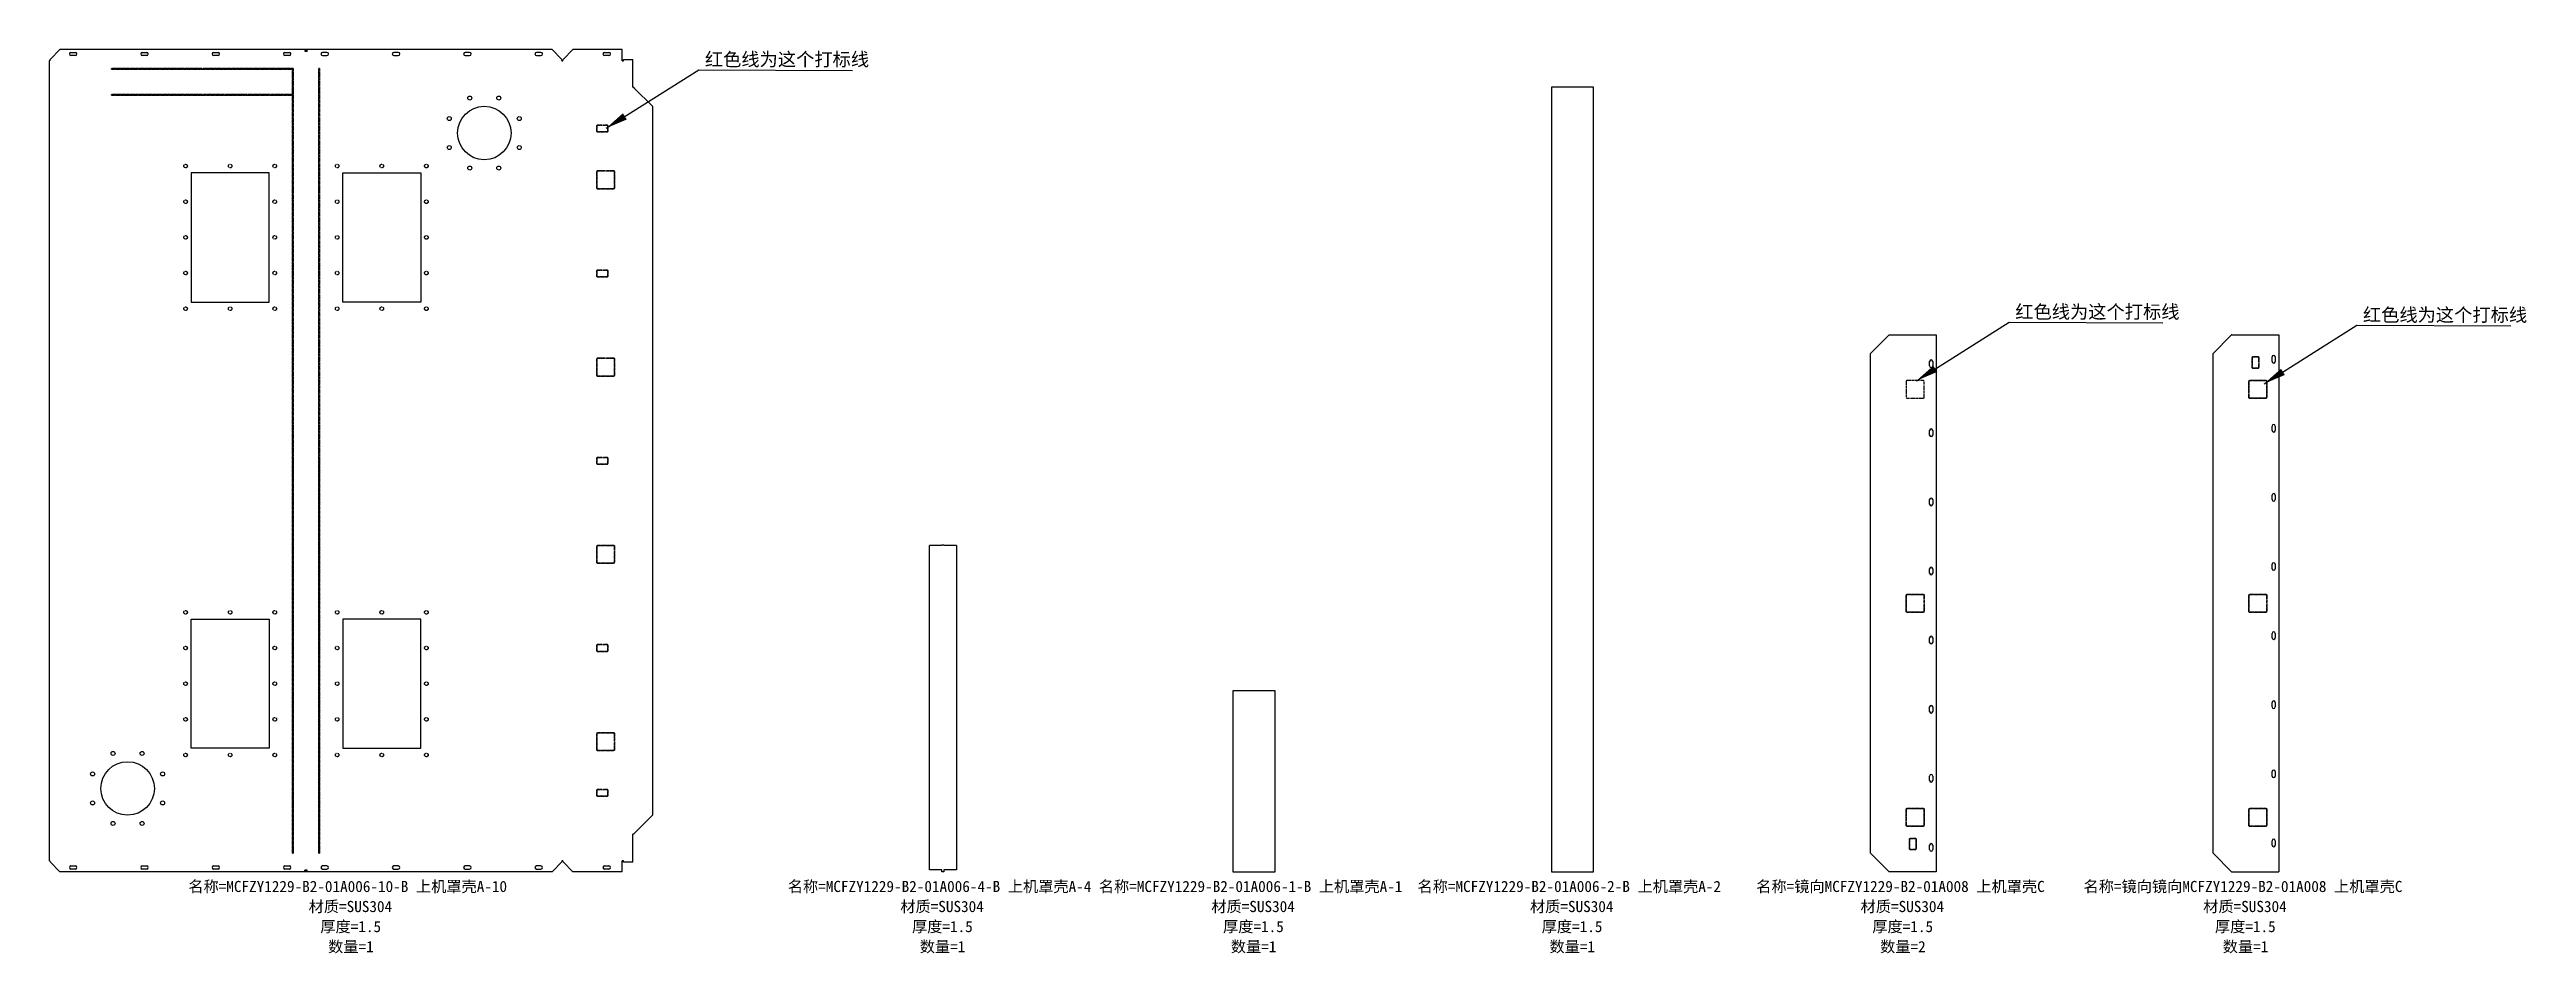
# Model space of a CAD drawing. Header units: millimetres. Extents: x -311 to 13188, y -8183 to -3903.
# Drawn here: x 7633 to 13188, y -8183 to -6155 of the extents above; entities that cross this region are included whole.
import ezdxf

# ---------------------------------------------------------------- set-up
doc = ezdxf.new("R2010")
doc.units = ezdxf.units.MM
doc.linetypes.add('CENTER', pattern=[10.16, 6.35, -1.27, 1.27, -1.27])
doc.layers.add('零件信息', color=131, linetype='Continuous')
doc.styles.add('SLDTEXTSTYLE0', font='Gothic.ttf')
doc.styles.add('SLDTEXTSTYLE1', font='', dxfattribs={"bigfont": 'bigfont'})
doc.styles.get("Standard").update_dxf_attribs({"font": ''})
doc.styles.get('SLDTEXTSTYLE1').set_extended_font_data('宋体')
doc.styles.get('Standard').set_extended_font_data('宋体')
doc.dimstyles.new('ISO-25', dxfattribs={"dimtxt": 2.5, "dimasz": 2.5, "dimexe": 1.25, "dimexo": 0.625, "dimtad": 1, "dimtxsty": 'SLDTEXTSTYLE0', "dimcen": 2.5, "dimadec": 0, "dimazin": 0, "dimtfac": 1, "dimtmove": 0, "dimatfit": 3, "dimfxl": 1, "dimarcsym": 0})

msp = doc.modelspace()

# ---------------------------------------------------------------- texts
at = {"color": 6, "char_height": 30, "attachment_point": 1}
for insert in [(9102.6, -6162.4), (12041.5, -6728.6), (12821.2, -6735.5)]:
    msp.add_mtext_dynamic_manual_height_columns('红色线为这个打标线', width=447.994, gutter_width=125, heights=[0], dxfattribs=dict(at, insert=insert))
at = {"layer": '零件信息', "char_height": 25, "attachment_point": 2, "style": 'SLDTEXTSTYLE1'}
for s, insert in [('名称=MCFZY1229-B2-01A006-10-B 上机罩壳A-10', (8301.6, -8020)), ('名称=MCFZY1229-B2-01A006-4-B 上机罩壳A-4', (9629, -8020)), ('名称=MCFZY1229-B2-01A006-1-B 上机罩壳A-1', (10326.6, -8020)), ('名称=MCFZY1229-B2-01A006-2-B 上机罩壳A-2', (11041.2, -8020)), ('名称=镜向MCFZY1229-B2-01A008 上机罩壳C', (11784, -8020)), ('名称=镜向镜向MCFZY1229-B2-01A008 上机罩壳C', (12552.2, -8020)), ('材质=SUS304', (8307.6, -8065)), ('厚度=1.5', (8308.3, -8110)), ('材质=SUS304', (9634.5, -8065)), ('厚度=1.5', (9635.3, -8110)), ('材质=SUS304', (10332.1, -8065)), ('厚度=1.5', (10332.9, -8110)), ('材质=SUS304', (11046.7, -8065)), ('厚度=1.5', (11047.5, -8110)), ('材质=SUS304', (11788.2, -8065)), ('厚度=1.5', (11789, -8110)), ('材质=SUS304', (12556.6, -8065)), ('厚度=1.5', (12557.4, -8110)), ('数量=1', (8308.8, -8155)), ('数量=1', (9635.7, -8155)), ('数量=1', (10333.3, -8155)), ('数量=1', (11047.9, -8155)), ('数量=2', (11789.5, -8155)), ('数量=1', (12557.9, -8155))]:
    msp.add_mtext(s, dxfattribs=dict(at, insert=insert))

# ---------------------------------------------------------------- linework, layer by layer
at = {"color": 7, "linetype": 'Continuous', "lineweight": 25}
for p, q in [((7634.5, -6177.9), (7655.8, -6155.4)), ((8760.1, -6155.4), (7655.8, -6155.4)), ((7680.8, -6161.9), (7690.8, -6161.9)), ((7840.8, -6161.9), (7850.8, -6161.9)), ((8000.8, -6161.9), (8010.8, -6161.9)), ((8160.8, -6161.9), (8170.8, -6161.9)), ((8205.3, -6157.2), (8210.7, -6157.2)), ((8205.3, -6157.2), (8205.3, -6159.1)), ((8205.3, -6159.1), (8210.7, -6159.1)), ((8210.7, -6157.2), (8210.7, -6159.1)), ((8255.1, -6161.9), (8245.1, -6161.9)), ((8415.1, -6161.9), (8405.1, -6161.9)), ((8575.1, -6161.9), (8565.1, -6161.9)), ((8735.1, -6161.9), (8725.1, -6161.9)), ((8760.1, -6155.4), (8781.5, -6177.9)), ((8785.1, -6177.9), (8806.4, -6155.4)), ((8917.5, -6155.4), (8806.4, -6155.4)), ((8877.5, -6161.9), (8887.5, -6161.9)), ((8917.5, -6180.7), (8917.5, -6155.4)), ((7632.9, -7974.7), (7632.9, -6180.7)), ((7633.8, -6180.7), (7632.9, -6180.7)), ((7633.8, -6180.2), (7634.5, -6177.9)), ((7633.8, -6180.2), (7633.8, -6180.7)), ((7690.8, -6168.9), (7680.8, -6168.9)), ((7850.8, -6168.9), (7840.8, -6168.9)), ((8010.8, -6168.9), (8000.8, -6168.9)), ((8170.8, -6168.9), (8160.8, -6168.9)), ((8245.1, -6168.9), (8255.1, -6168.9)), ((8405.1, -6168.9), (8415.1, -6168.9)), ((8565.1, -6168.9), (8575.1, -6168.9)), ((8725.1, -6168.9), (8735.1, -6168.9)), ((8781.5, -6177.9), (8782.2, -6180.2)), ((8782.2, -6180.7), (8782.2, -6180.2)), ((8782.2, -6180.7), (8784.4, -6180.7)), ((8784.4, -6180.2), (8785.1, -6177.9)), ((8784.4, -6180.7), (8784.4, -6180.2)), ((8887.5, -6168.9), (8877.5, -6168.9)), ((8917.5, -6180.7), (8919.8, -6180.7)), ((8919.8, -6180.7), (8919.8, -6177.7)), ((8919.8, -6177.7), (8941.3, -6177.7)), ((8941.3, -6240), (8941.3, -6177.7)), ((8941.3, -6240), (8943, -6240)), ((8943.6, -6241), (8986.1, -6283.5)), ((11001.3, -6240), (11001.3, -8000)), ((11095.9, -6240), (11001.3, -6240)), ((11095.9, -8000), (11095.9, -6240)), ((8986.1, -7871.9), (8986.1, -6283.5)), ((7950.5, -6431.7), (7950.5, -6721.7)), ((8125.5, -6431.7), (7950.5, -6431.7)), ((8125.5, -6721.7), (8125.5, -6431.7)), ((8290.5, -6431.7), (8465.5, -6431.7)), ((8290.5, -6721.7), (8290.5, -6431.7)), ((8465.5, -6431.7), (8465.5, -6721.7)), ((7950.5, -6721.7), (8125.5, -6721.7)), ((8465.5, -6721.7), (8290.5, -6721.7)), ((11758.4, -6795.5), (11715.9, -6838)), ((11758.7, -6795), (11758.4, -6795.5)), ((11758.7, -6795), (11864.3, -6795)), ((11864.3, -6795), (11864.3, -8000)), ((12484.3, -6838), (12526.8, -6795.5)), ((12527.1, -6795), (12526.8, -6795.5)), ((12527.1, -6795), (12632.7, -6795)), ((12632.7, -6795), (12632.7, -8000)), ((11715.9, -6838), (11715.9, -7957)), ((11849.3, -6865), (11849.3, -6855)), ((11856.3, -6855), (11856.3, -6865)), ((12484.3, -6838), (12484.3, -7957)), ((12617.7, -6855), (12617.7, -6845)), ((12624.7, -6845), (12624.7, -6855)), ((11849.3, -7020), (11849.3, -7010)), ((11856.3, -7010), (11856.3, -7020)), ((12617.7, -7010), (12617.7, -7000)), ((12624.7, -7000), (12624.7, -7010)), ((8179.5, -7077.7), (8179.5, -7077.7)), ((8179.5, -7078.7), (8179.5, -7078.7)), ((8238, -7077.7), (8238, -7077.7)), ((8238, -7078.7), (8238, -7078.7)), ((11849.3, -7175), (11849.3, -7165)), ((11856.3, -7165), (11856.3, -7175)), ((12617.7, -7165), (12617.7, -7155)), ((12624.7, -7155), (12624.7, -7165)), ((9606.1, -7995), (9606.1, -7268)), ((9633.9, -7268), (9606.1, -7268)), ((9633.9, -7268), (9633.9, -7266.5)), ((9633.9, -7266.5), (9638.9, -7266.5)), ((9638.9, -7266.5), (9638.9, -7268)), ((9666.7, -7268), (9638.9, -7268)), ((9666.7, -7268), (9666.7, -7995)), ((11849.3, -7330), (11849.3, -7320)), ((11856.3, -7320), (11856.3, -7330)), ((12617.7, -7320), (12617.7, -7310)), ((12624.7, -7310), (12624.7, -7320)), ((7950.5, -7432.7), (8125.5, -7432.7)), ((7950.5, -7722.7), (7950.5, -7432.7)), ((8125.5, -7432.7), (8125.5, -7722.7)), ((8465.5, -7432.7), (8290.5, -7432.7)), ((8290.5, -7432.7), (8290.5, -7722.7)), ((8465.5, -7722.7), (8465.5, -7432.7)), ((11849.3, -7485), (11849.3, -7475)), ((11856.3, -7475), (11856.3, -7485)), ((12617.7, -7475), (12617.7, -7465)), ((12624.7, -7465), (12624.7, -7475)), ((10286.7, -7593.5), (10286.7, -8000)), ((10381.3, -7593.5), (10286.7, -7593.5)), ((10381.3, -8000), (10381.3, -7593.5)), ((11849.3, -7640), (11849.3, -7630)), ((11856.3, -7630), (11856.3, -7640)), ((12617.7, -7630), (12617.7, -7620)), ((12624.7, -7620), (12624.7, -7630)), ((8125.5, -7722.7), (7950.5, -7722.7)), ((8290.5, -7722.7), (8465.5, -7722.7)), ((12617.7, -7785), (12617.7, -7775)), ((12624.7, -7775), (12624.7, -7785)), ((11849.3, -7795), (11849.3, -7785)), ((11856.3, -7785), (11856.3, -7795)), ((8986.1, -7871.9), (8943.6, -7914.4)), ((8943, -7915.4), (8941.3, -7915.4)), ((8941.3, -7977.7), (8941.3, -7915.4)), ((11849.3, -7950), (11849.3, -7940)), ((11856.3, -7940), (11856.3, -7950)), ((12617.7, -7940), (12617.7, -7930)), ((12624.7, -7930), (12624.7, -7940)), ((7633.8, -7974.7), (7632.9, -7974.7)), ((7633.8, -7974.7), (7633.8, -7975.2)), ((7634.5, -7977.5), (7633.8, -7975.2)), ((7655.8, -8000), (7634.5, -7977.5)), ((7680.8, -7986.5), (7690.8, -7986.5)), ((7690.8, -7993.5), (7680.8, -7993.5)), ((7840.8, -7986.5), (7850.8, -7986.5)), ((7850.8, -7993.5), (7840.8, -7993.5)), ((8000.8, -7986.5), (8010.8, -7986.5)), ((8010.8, -7993.5), (8000.8, -7993.5)), ((8160.8, -7986.5), (8170.8, -7986.5)), ((8170.8, -7993.5), (8160.8, -7993.5)), ((8210.7, -7996.3), (8205.3, -7996.3)), ((8205.3, -7998.2), (8205.3, -7996.3)), ((8210.7, -7998.2), (8205.3, -7998.2)), ((8210.7, -7998.2), (8210.7, -7996.3)), ((8255.1, -7986.5), (8245.1, -7986.5)), ((8245.1, -7993.5), (8255.1, -7993.5)), ((8415.1, -7986.5), (8405.1, -7986.5)), ((8405.1, -7993.5), (8415.1, -7993.5)), ((8575.1, -7986.5), (8565.1, -7986.5)), ((8565.1, -7993.5), (8575.1, -7993.5)), ((8735.1, -7986.5), (8725.1, -7986.5)), ((8725.1, -7993.5), (8735.1, -7993.5)), ((8781.5, -7977.5), (8760.1, -8000)), ((8782.2, -7975.2), (8781.5, -7977.5)), ((8784.4, -7974.7), (8782.2, -7974.7)), ((8782.2, -7975.2), (8782.2, -7974.7)), ((8784.4, -7975.2), (8784.4, -7974.7)), ((8785.1, -7977.5), (8784.4, -7975.2)), ((8806.4, -8000), (8785.1, -7977.5)), ((8877.5, -7986.5), (8887.5, -7986.5)), ((8887.5, -7993.5), (8877.5, -7993.5)), ((8919.8, -7974.7), (8917.5, -7974.7)), ((8917.5, -8000), (8917.5, -7974.7)), ((8919.8, -7977.7), (8919.8, -7974.7)), ((8941.3, -7977.7), (8919.8, -7977.7)), ((9633.9, -7995), (9606.1, -7995)), ((9633.9, -8000), (9633.9, -7995)), ((9666.7, -7995), (9638.9, -7995)), ((9638.9, -7995), (9638.9, -8000)), ((11758.4, -7999.5), (11715.9, -7957)), ((12484.3, -7957), (12526.8, -7999.5)), ((8760.1, -8000), (7655.8, -8000)), ((8917.5, -8000), (8806.4, -8000)), ((9638.9, -8000), (9633.9, -8000)), ((10286.7, -8000), (10381.3, -8000)), ((11001.3, -8000), (11095.9, -8000)), ((11758.4, -7999.5), (11758.7, -8000)), ((11864.3, -8000), (11758.7, -8000)), ((12526.8, -7999.5), (12527.1, -8000)), ((12527.1, -8000), (12632.7, -8000))]:
    msp.add_line(p, q, dxfattribs=at)
at = {"color": 1, "linetype": 'CENTER', "lineweight": 25}
for p, q in [((7771.5, -6199.2), (7771.5, -6197.7)), ((7771.5, -6197.7), (7974.7, -6197.7)), ((7974.7, -6197.7), (7771.5, -6197.7)), ((7771.5, -6197.7), (7771.5, -6199.2)), ((8178, -6199.2), (7771.5, -6199.2)), ((7771.5, -6199.2), (8178, -6199.2)), ((7974.7, -6197.7), (7974.7, -6197.7)), ((8179.5, -6197.7), (7975.7, -6197.7)), ((7975.7, -6197.7), (7975.7, -6197.7)), ((7975.7, -6197.7), (8178, -6197.7)), ((8178, -6197.7), (8178, -6199.2)), ((8178, -7957.7), (8178, -6197.7)), ((8178, -6197.7), (8179.5, -6197.7)), ((8178, -6199.2), (8178, -6256.2)), ((8179.5, -6197.7), (8179.5, -7077.7)), ((8179.5, -7077.7), (8179.5, -6197.7)), ((8238, -6197.7), (8236.5, -6197.7)), ((8236.5, -6197.7), (8236.5, -7957.7)), ((8236.5, -7957.7), (8236.5, -6197.7)), ((8236.5, -6197.7), (8238, -6197.7)), ((8238, -6197.7), (8238, -7077.7)), ((8238, -7077.7), (8238, -6197.7)), ((7771.5, -6257.7), (7771.5, -6256.2)), ((7771.5, -6256.2), (7974.7, -6256.2)), ((7974.7, -6256.2), (7771.5, -6256.2)), ((7771.5, -6256.2), (7771.5, -6257.7)), ((8178, -6257.7), (7771.5, -6257.7)), ((7771.5, -6257.7), (8178, -6257.7)), ((7974.7, -6256.2), (7974.7, -6256.2)), ((8178, -6256.2), (7975.7, -6256.2)), ((7975.7, -6256.2), (7975.7, -6256.2)), ((7975.7, -6256.2), (8178, -6256.2)), ((8178, -6256.2), (8178, -6257.7)), ((8178, -6257.7), (8178, -7957.7)), ((8860, -6326.2), (8861, -6325.2)), ((8861, -6325.2), (8860, -6326.2)), ((8860, -6326.2), (8860, -6339.2)), ((8860, -6339.2), (8860, -6326.2)), ((8860, -6326.2), (8860, -6326.2)), ((8860, -6326.2), (8860, -6326.2)), ((8860, -6326.2), (8860, -6326.2)), ((8860, -6326.2), (8860, -6326.2)), ((8861, -6325.2), (8872.5, -6325.2)), ((8872.5, -6325.2), (8861, -6325.2)), ((8872.5, -6325.2), (8872.5, -6325.2)), ((8884, -6325.2), (8873.5, -6325.2)), ((8873.5, -6325.2), (8873.5, -6325.2)), ((8873.5, -6325.2), (8884, -6325.2)), ((8885, -6326.2), (8884, -6325.2)), ((8884, -6325.2), (8885, -6326.2)), ((8885, -6339.2), (8885, -6326.2)), ((8885, -6326.2), (8885, -6339.2)), ((8860, -6339.2), (8861, -6340.2)), ((8861, -6340.2), (8860, -6339.2)), ((8861, -6340.2), (8884, -6340.2)), ((8884, -6340.2), (8861, -6340.2)), ((8884, -6340.2), (8885, -6339.2)), ((8885, -6339.2), (8884, -6340.2)), ((8860, -6428.7), (8861, -6427.7)), ((8861, -6427.7), (8860, -6428.7)), ((8860, -6428.7), (8860, -6466.7)), ((8860, -6466.7), (8860, -6428.7)), ((8860, -6428.7), (8860, -6428.7)), ((8860, -6428.7), (8860, -6428.7)), ((8860, -6428.7), (8860, -6428.7)), ((8860, -6428.7), (8860, -6428.7)), ((8861, -6427.7), (8880, -6427.7)), ((8880, -6427.7), (8861, -6427.7)), ((8880, -6427.7), (8880, -6427.7)), ((8899, -6427.7), (8881, -6427.7)), ((8881, -6427.7), (8881, -6427.7)), ((8881, -6427.7), (8899, -6427.7)), ((8900, -6428.7), (8899, -6427.7)), ((8899, -6427.7), (8900, -6428.7)), ((8900, -6466.7), (8900, -6428.7)), ((8900, -6428.7), (8900, -6466.7)), ((8860, -6466.7), (8861, -6467.7)), ((8861, -6467.7), (8860, -6466.7)), ((8861, -6467.7), (8899, -6467.7)), ((8899, -6467.7), (8861, -6467.7)), ((8899, -6467.7), (8900, -6466.7)), ((8900, -6466.7), (8899, -6467.7)), ((8860, -6651.2), (8861, -6650.2)), ((8861, -6650.2), (8860, -6651.2)), ((8860, -6651.2), (8860, -6664.2)), ((8860, -6664.2), (8860, -6651.2)), ((8860, -6651.2), (8860, -6651.2)), ((8860, -6651.2), (8860, -6651.2)), ((8860, -6651.2), (8860, -6651.2)), ((8860, -6651.2), (8860, -6651.2)), ((8860, -6664.2), (8861, -6665.2)), ((8861, -6665.2), (8860, -6664.2)), ((8861, -6650.2), (8872.5, -6650.2)), ((8872.5, -6650.2), (8861, -6650.2)), ((8861, -6665.2), (8884, -6665.2)), ((8884, -6665.2), (8861, -6665.2)), ((8872.5, -6650.2), (8872.5, -6650.2)), ((8884, -6650.2), (8873.5, -6650.2)), ((8873.5, -6650.2), (8873.5, -6650.2)), ((8873.5, -6650.2), (8884, -6650.2)), ((8885, -6651.2), (8884, -6650.2)), ((8884, -6650.2), (8885, -6651.2)), ((8884, -6665.2), (8885, -6664.2)), ((8885, -6664.2), (8884, -6665.2)), ((8885, -6664.2), (8885, -6651.2)), ((8885, -6651.2), (8885, -6664.2)), ((8860, -6848.7), (8861, -6847.7)), ((8861, -6847.7), (8860, -6848.7)), ((8860, -6848.7), (8860, -6886.7)), ((8860, -6886.7), (8860, -6848.7)), ((8860, -6848.7), (8860, -6848.7)), ((8860, -6848.7), (8860, -6848.7)), ((8860, -6848.7), (8860, -6848.7)), ((8860, -6848.7), (8860, -6848.7)), ((8860, -6886.7), (8861, -6887.7)), ((8861, -6887.7), (8860, -6886.7)), ((8861, -6847.7), (8880, -6847.7)), ((8880, -6847.7), (8861, -6847.7)), ((8861, -6887.7), (8899, -6887.7)), ((8899, -6887.7), (8861, -6887.7)), ((8880, -6847.7), (8880, -6847.7)), ((8899, -6847.7), (8881, -6847.7)), ((8881, -6847.7), (8881, -6847.7)), ((8881, -6847.7), (8899, -6847.7)), ((8900, -6848.7), (8899, -6847.7)), ((8899, -6847.7), (8900, -6848.7)), ((8899, -6887.7), (8900, -6886.7)), ((8900, -6886.7), (8899, -6887.7)), ((8900, -6886.7), (8900, -6848.7)), ((8900, -6848.7), (8900, -6886.7)), ((12572.9, -6846), (12573.9, -6845)), ((12573.9, -6845), (12572.9, -6846)), ((12572.9, -6869), (12572.9, -6846)), ((12572.9, -6846), (12572.9, -6869)), ((12573.9, -6870), (12572.9, -6869)), ((12572.9, -6869), (12573.9, -6870)), ((12573.9, -6845), (12586.9, -6845)), ((12586.9, -6845), (12573.9, -6845)), ((12573.9, -6845), (12573.9, -6845)), ((12573.9, -6845), (12573.9, -6845)), ((12573.9, -6845), (12573.9, -6845)), ((12573.9, -6845), (12573.9, -6845)), ((12586.9, -6870), (12573.9, -6870)), ((12573.9, -6870), (12586.9, -6870)), ((12586.9, -6845), (12587.9, -6846)), ((12587.9, -6846), (12586.9, -6845)), ((12587.9, -6869), (12586.9, -6870)), ((12586.9, -6870), (12587.9, -6869)), ((12587.9, -6846), (12587.9, -6857.5)), ((12587.9, -6857.5), (12587.9, -6846)), ((12587.9, -6857.5), (12587.9, -6857.5)), ((12587.9, -6869), (12587.9, -6858.5)), ((12587.9, -6858.5), (12587.9, -6858.5)), ((12587.9, -6858.5), (12587.9, -6869)), ((11798, -6897.5), (11797, -6898.5)), ((11798, -6897.5), (11797, -6898.5)), ((11797, -6898.5), (11797, -6936.5)), ((11797, -6898.5), (11797, -6936.5)), ((11797, -6936.5), (11798, -6937.5)), ((11797, -6936.5), (11798, -6937.5)), ((11836, -6897.5), (11798, -6897.5)), ((11798, -6897.5), (11798, -6897.5)), ((11798, -6897.5), (11798, -6897.5)), ((11798, -6897.5), (11798, -6897.5)), ((11836, -6897.5), (11798, -6897.5)), ((11798, -6897.5), (11798, -6897.5)), ((11798, -6937.5), (11836, -6937.5)), ((11798, -6937.5), (11836, -6937.5)), ((11837, -6898.5), (11836, -6897.5)), ((11837, -6898.5), (11836, -6897.5)), ((11836, -6937.5), (11837, -6936.5)), ((11836, -6937.5), (11837, -6936.5)), ((11837, -6936.5), (11837, -6898.5)), ((11837, -6936.5), (11837, -6898.5)), ((12566.4, -6897.5), (12565.4, -6898.5)), ((12565.4, -6898.5), (12566.4, -6897.5)), ((12565.4, -6898.5), (12565.4, -6916.5)), ((12565.4, -6916.5), (12565.4, -6898.5)), ((12565.4, -6916.5), (12565.4, -6916.5)), ((12565.4, -6936.5), (12565.4, -6917.5)), ((12565.4, -6917.5), (12565.4, -6917.5)), ((12565.4, -6917.5), (12565.4, -6936.5)), ((12566.4, -6937.5), (12565.4, -6936.5)), ((12565.4, -6936.5), (12566.4, -6937.5)), ((12604.4, -6897.5), (12566.4, -6897.5)), ((12566.4, -6897.5), (12604.4, -6897.5)), ((12604.4, -6937.5), (12566.4, -6937.5)), ((12566.4, -6937.5), (12604.4, -6937.5)), ((12605.4, -6898.5), (12604.4, -6897.5)), ((12604.4, -6897.5), (12604.4, -6897.5)), ((12604.4, -6897.5), (12604.4, -6897.5)), ((12604.4, -6897.5), (12604.4, -6897.5)), ((12604.4, -6897.5), (12604.4, -6897.5)), ((12604.4, -6897.5), (12605.4, -6898.5)), ((12605.4, -6936.5), (12604.4, -6937.5)), ((12604.4, -6937.5), (12605.4, -6936.5)), ((12605.4, -6936.5), (12605.4, -6898.5)), ((12605.4, -6898.5), (12605.4, -6936.5)), ((8179.5, -7957.7), (8179.5, -7078.7)), ((8179.5, -7078.7), (8179.5, -7957.7)), ((8238, -7957.7), (8238, -7078.7)), ((8238, -7078.7), (8238, -7957.7)), ((8860, -7071.2), (8861, -7070.2)), ((8861, -7070.2), (8860, -7071.2)), ((8860, -7071.2), (8860, -7084.2)), ((8860, -7084.2), (8860, -7071.2)), ((8860, -7071.2), (8860, -7071.2)), ((8860, -7071.2), (8860, -7071.2)), ((8860, -7071.2), (8860, -7071.2)), ((8860, -7071.2), (8860, -7071.2)), ((8860, -7084.2), (8861, -7085.2)), ((8861, -7085.2), (8860, -7084.2)), ((8861, -7070.2), (8872.5, -7070.2)), ((8872.5, -7070.2), (8861, -7070.2)), ((8861, -7085.2), (8884, -7085.2)), ((8884, -7085.2), (8861, -7085.2)), ((8872.5, -7070.2), (8872.5, -7070.2)), ((8884, -7070.2), (8873.5, -7070.2)), ((8873.5, -7070.2), (8873.5, -7070.2)), ((8873.5, -7070.2), (8884, -7070.2)), ((8885, -7071.2), (8884, -7070.2)), ((8884, -7070.2), (8885, -7071.2)), ((8884, -7085.2), (8885, -7084.2)), ((8885, -7084.2), (8884, -7085.2)), ((8885, -7084.2), (8885, -7071.2)), ((8885, -7071.2), (8885, -7084.2)), ((8860, -7268.7), (8861, -7267.7)), ((8861, -7267.7), (8860, -7268.7)), ((8860, -7268.7), (8860, -7306.7)), ((8860, -7306.7), (8860, -7268.7)), ((8860, -7268.7), (8860, -7268.7)), ((8860, -7268.7), (8860, -7268.7)), ((8860, -7268.7), (8860, -7268.7)), ((8860, -7268.7), (8860, -7268.7)), ((8861, -7267.7), (8899, -7267.7)), ((8899, -7267.7), (8861, -7267.7)), ((8899, -7267.7), (8900, -7268.7)), ((8900, -7268.7), (8899, -7267.7)), ((8900, -7268.7), (8900, -7287.7)), ((8900, -7287.7), (8900, -7268.7)), ((8860, -7306.7), (8861, -7307.7)), ((8861, -7307.7), (8860, -7306.7)), ((8861, -7307.7), (8899, -7307.7)), ((8899, -7307.7), (8861, -7307.7)), ((8899, -7307.7), (8900, -7306.7)), ((8900, -7306.7), (8899, -7307.7)), ((8900, -7287.7), (8900, -7287.7)), ((8900, -7306.7), (8900, -7288.7)), ((8900, -7288.7), (8900, -7288.7)), ((8900, -7288.7), (8900, -7306.7)), ((11798, -7377.5), (11797, -7378.5)), ((11797, -7378.5), (11798, -7377.5)), ((11797, -7378.5), (11797, -7416.5)), ((11797, -7416.5), (11797, -7378.5)), ((11798, -7377.5), (11798, -7377.5)), ((11798, -7377.5), (11798, -7377.5)), ((11798, -7377.5), (11798, -7377.5)), ((11798, -7377.5), (11836, -7377.5)), ((11836, -7377.5), (11798, -7377.5)), ((11798, -7377.5), (11798, -7377.5)), ((11836, -7377.5), (11837, -7378.5)), ((11837, -7378.5), (11836, -7377.5)), ((11837, -7378.5), (11837, -7397.5)), ((11837, -7397.5), (11837, -7378.5)), ((12565.4, -7378.5), (12566.4, -7377.5)), ((12566.4, -7377.5), (12565.4, -7378.5)), ((12565.4, -7416.5), (12565.4, -7378.5)), ((12565.4, -7378.5), (12565.4, -7416.5)), ((12566.4, -7377.5), (12604.4, -7377.5)), ((12604.4, -7377.5), (12566.4, -7377.5)), ((12604.4, -7377.5), (12605.4, -7378.5)), ((12605.4, -7378.5), (12604.4, -7377.5)), ((12604.4, -7377.5), (12604.4, -7377.5)), ((12604.4, -7377.5), (12604.4, -7377.5)), ((12604.4, -7377.5), (12604.4, -7377.5)), ((12604.4, -7377.5), (12604.4, -7377.5)), ((12605.4, -7378.5), (12605.4, -7397.5)), ((12605.4, -7397.5), (12605.4, -7378.5)), ((11797, -7416.5), (11798, -7417.5)), ((11798, -7417.5), (11797, -7416.5)), ((11798, -7417.5), (11836, -7417.5)), ((11836, -7417.5), (11798, -7417.5)), ((11836, -7417.5), (11837, -7416.5)), ((11837, -7416.5), (11836, -7417.5)), ((11837, -7397.5), (11837, -7397.5)), ((11837, -7416.5), (11837, -7398.5)), ((11837, -7398.5), (11837, -7398.5)), ((11837, -7398.5), (11837, -7416.5)), ((12566.4, -7417.5), (12565.4, -7416.5)), ((12565.4, -7416.5), (12566.4, -7417.5)), ((12604.4, -7417.5), (12566.4, -7417.5)), ((12566.4, -7417.5), (12604.4, -7417.5)), ((12605.4, -7416.5), (12604.4, -7417.5)), ((12604.4, -7417.5), (12605.4, -7416.5)), ((12605.4, -7397.5), (12605.4, -7397.5)), ((12605.4, -7416.5), (12605.4, -7398.5)), ((12605.4, -7398.5), (12605.4, -7398.5)), ((12605.4, -7398.5), (12605.4, -7416.5)), ((8860, -7491.2), (8861, -7490.2)), ((8861, -7490.2), (8860, -7491.2)), ((8860, -7491.2), (8860, -7504.2)), ((8860, -7504.2), (8860, -7491.2)), ((8860, -7491.2), (8860, -7491.2)), ((8860, -7491.2), (8860, -7491.2)), ((8860, -7491.2), (8860, -7491.2)), ((8860, -7491.2), (8860, -7491.2)), ((8861, -7490.2), (8872.5, -7490.2)), ((8872.5, -7490.2), (8861, -7490.2)), ((8872.5, -7490.2), (8872.5, -7490.2)), ((8884, -7490.2), (8873.5, -7490.2)), ((8873.5, -7490.2), (8873.5, -7490.2)), ((8873.5, -7490.2), (8884, -7490.2)), ((8885, -7491.2), (8884, -7490.2)), ((8884, -7490.2), (8885, -7491.2)), ((8885, -7504.2), (8885, -7491.2)), ((8885, -7491.2), (8885, -7504.2)), ((8860, -7504.2), (8861, -7505.2)), ((8861, -7505.2), (8860, -7504.2)), ((8861, -7505.2), (8884, -7505.2)), ((8884, -7505.2), (8861, -7505.2)), ((8884, -7505.2), (8885, -7504.2)), ((8885, -7504.2), (8884, -7505.2)), ((8860, -7688.7), (8861, -7687.7)), ((8861, -7687.7), (8860, -7688.7)), ((8860, -7688.7), (8860, -7726.7)), ((8860, -7726.7), (8860, -7688.7)), ((8860, -7688.7), (8860, -7688.7)), ((8860, -7688.7), (8860, -7688.7)), ((8860, -7688.7), (8860, -7688.7)), ((8860, -7688.7), (8860, -7688.7)), ((8861, -7687.7), (8899, -7687.7)), ((8899, -7687.7), (8861, -7687.7)), ((8899, -7687.7), (8900, -7688.7)), ((8900, -7688.7), (8899, -7687.7)), ((8900, -7688.7), (8900, -7707.7)), ((8900, -7707.7), (8900, -7688.7)), ((8900, -7707.7), (8900, -7707.7)), ((8900, -7726.7), (8900, -7708.7)), ((8900, -7708.7), (8900, -7708.7)), ((8900, -7708.7), (8900, -7726.7)), ((8860, -7726.7), (8861, -7727.7)), ((8861, -7727.7), (8860, -7726.7)), ((8861, -7727.7), (8899, -7727.7)), ((8899, -7727.7), (8861, -7727.7)), ((8899, -7727.7), (8900, -7726.7)), ((8900, -7726.7), (8899, -7727.7)), ((8860, -7816.2), (8861, -7815.2)), ((8861, -7815.2), (8860, -7816.2)), ((8860, -7816.2), (8860, -7829.2)), ((8860, -7829.2), (8860, -7816.2)), ((8860, -7816.2), (8860, -7816.2)), ((8860, -7816.2), (8860, -7816.2)), ((8860, -7816.2), (8860, -7816.2)), ((8860, -7816.2), (8860, -7816.2)), ((8860, -7829.2), (8861, -7830.2)), ((8861, -7830.2), (8860, -7829.2)), ((8861, -7815.2), (8872.5, -7815.2)), ((8872.5, -7815.2), (8861, -7815.2)), ((8861, -7830.2), (8884, -7830.2)), ((8884, -7830.2), (8861, -7830.2)), ((8872.5, -7815.2), (8872.5, -7815.2)), ((8884, -7815.2), (8873.5, -7815.2)), ((8873.5, -7815.2), (8873.5, -7815.2)), ((8873.5, -7815.2), (8884, -7815.2)), ((8885, -7816.2), (8884, -7815.2)), ((8884, -7815.2), (8885, -7816.2)), ((8884, -7830.2), (8885, -7829.2)), ((8885, -7829.2), (8884, -7830.2)), ((8885, -7829.2), (8885, -7816.2)), ((8885, -7816.2), (8885, -7829.2)), ((11798, -7857.5), (11797, -7858.5)), ((11797, -7858.5), (11798, -7857.5)), ((11797, -7858.5), (11797, -7876.5)), ((11797, -7876.5), (11797, -7858.5)), ((11797, -7876.5), (11797, -7876.5)), ((11797, -7896.5), (11797, -7877.5)), ((11797, -7877.5), (11797, -7877.5)), ((11797, -7877.5), (11797, -7896.5)), ((11798, -7857.5), (11798, -7857.5)), ((11798, -7857.5), (11798, -7857.5)), ((11798, -7857.5), (11798, -7857.5)), ((11798, -7857.5), (11836, -7857.5)), ((11836, -7857.5), (11798, -7857.5)), ((11798, -7857.5), (11798, -7857.5)), ((11836, -7857.5), (11837, -7858.5)), ((11837, -7858.5), (11836, -7857.5)), ((11837, -7858.5), (11837, -7896.5)), ((11837, -7896.5), (11837, -7858.5)), ((12565.4, -7858.5), (12566.4, -7857.5)), ((12566.4, -7857.5), (12565.4, -7858.5)), ((12565.4, -7896.5), (12565.4, -7858.5)), ((12565.4, -7858.5), (12565.4, -7896.5)), ((12566.4, -7857.5), (12604.4, -7857.5)), ((12604.4, -7857.5), (12566.4, -7857.5)), ((12604.4, -7857.5), (12605.4, -7858.5)), ((12605.4, -7858.5), (12604.4, -7857.5)), ((12604.4, -7857.5), (12604.4, -7857.5)), ((12604.4, -7857.5), (12604.4, -7857.5)), ((12604.4, -7857.5), (12604.4, -7857.5)), ((12604.4, -7857.5), (12604.4, -7857.5)), ((12605.4, -7858.5), (12605.4, -7896.5)), ((12605.4, -7896.5), (12605.4, -7858.5)), ((11798, -7897.5), (11797, -7896.5)), ((11797, -7896.5), (11798, -7897.5)), ((11836, -7897.5), (11798, -7897.5)), ((11798, -7897.5), (11836, -7897.5)), ((11805.5, -7925), (11804.5, -7926)), ((11804.5, -7926), (11805.5, -7925)), ((11804.5, -7926), (11804.5, -7949)), ((11804.5, -7949), (11804.5, -7926)), ((11818.5, -7925), (11805.5, -7925)), ((11805.5, -7925), (11818.5, -7925)), ((11818.5, -7925), (11818.5, -7925)), ((11818.5, -7925), (11819.5, -7926)), ((11819.5, -7926), (11818.5, -7925)), ((11818.5, -7925), (11818.5, -7925)), ((11818.5, -7925), (11818.5, -7925)), ((11818.5, -7925), (11818.5, -7925)), ((11819.5, -7926), (11819.5, -7937.5)), ((11819.5, -7937.5), (11819.5, -7926)), ((11819.5, -7937.5), (11819.5, -7937.5)), ((11819.5, -7938.5), (11819.5, -7938.5)), ((11819.5, -7938.5), (11819.5, -7949)), ((11819.5, -7949), (11819.5, -7938.5)), ((11837, -7896.5), (11836, -7897.5)), ((11836, -7897.5), (11837, -7896.5)), ((12566.4, -7897.5), (12565.4, -7896.5)), ((12565.4, -7896.5), (12566.4, -7897.5)), ((12584.4, -7897.5), (12566.4, -7897.5)), ((12566.4, -7897.5), (12584.4, -7897.5)), ((12584.4, -7897.5), (12584.4, -7897.5)), ((12604.4, -7897.5), (12585.4, -7897.5)), ((12585.4, -7897.5), (12585.4, -7897.5)), ((12585.4, -7897.5), (12604.4, -7897.5)), ((12605.4, -7896.5), (12604.4, -7897.5)), ((12604.4, -7897.5), (12605.4, -7896.5)), ((8178, -7957.7), (8179.5, -7957.7)), ((8179.5, -7957.7), (8178, -7957.7)), ((8236.5, -7957.7), (8238, -7957.7)), ((8238, -7957.7), (8236.5, -7957.7)), ((11804.5, -7949), (11805.5, -7950)), ((11805.5, -7950), (11804.5, -7949)), ((11818.5, -7950), (11805.5, -7950)), ((11805.5, -7950), (11818.5, -7950)), ((11818.5, -7950), (11819.5, -7949)), ((11819.5, -7949), (11818.5, -7950))]:
    msp.add_line(p, q, dxfattribs=at)
at = {"color": 7, "linetype": 'Continuous', "lineweight": 25}
for centre, radius in [((8575.4, -6264.2), 4.5), ((8640.5, -6264.2), 4.5), ((8529.4, -6310.2), 4.5), ((8608, -6342.7), 60), ((8686.5, -6310.2), 4.5), ((8529.4, -6375.2), 4.5), ((8686.5, -6375.2), 4.5), ((8575.4, -6421.2), 4.5), ((8640.5, -6421.2), 4.5), ((7729.4, -7780.2), 4.5), ((7808, -7812.7), 60), ((7775.4, -7734.2), 4.5), ((7840.5, -7734.2), 4.5), ((7886.5, -7780.2), 4.5), ((7729.4, -7845.2), 4.5), ((7775.4, -7891.2), 4.5), ((7840.5, -7891.2), 4.5), ((7886.5, -7845.2), 4.5)]:
    msp.add_circle(centre, radius, dxfattribs=at)
at = {"color": 1, "linetype": 'CENTER', "lineweight": 25}
for centre in [(7938, -6416.7), (8038, -6416.7), (8138, -6416.7), (8278, -6416.7), (8378, -6416.7), (8478, -6416.7), (7938, -6496.7), (8138, -6496.7), (8278, -6496.7), (8478, -6496.7), (7938, -6576.7), (8138, -6576.7), (8278, -6576.7), (8478, -6576.7), (7938, -6656.7), (8138, -6656.7), (8278, -6656.7), (8478, -6656.7), (7938, -6736.7), (8038, -6736.7), (8138, -6736.7), (8278, -6736.7), (8378, -6736.7), (8478, -6736.7), (7938, -7417.7), (8038, -7417.7), (8138, -7417.7), (8278, -7417.7), (8378, -7417.7), (8478, -7417.7), (7938, -7497.7), (8138, -7497.7), (8278, -7497.7), (8478, -7497.7), (7938, -7577.7), (8138, -7577.7), (8278, -7577.7), (8478, -7577.7), (7938, -7657.7), (8138, -7657.7), (8278, -7657.7), (8478, -7657.7), (7938, -7737.7), (8038, -7737.7), (8138, -7737.7), (8278, -7737.7), (8378, -7737.7), (8478, -7737.7)]:
    msp.add_circle(centre, 4, dxfattribs=at)
at = {"color": 7, "linetype": 'Continuous', "lineweight": 25}
for centre, start, end in [((7680.8, -6165.4), 90, 270), ((7690.8, -6165.4), 270, 90), ((7840.8, -6165.4), 90, 270), ((7850.8, -6165.4), 270, 90), ((8000.8, -6165.4), 90, 270), ((8010.8, -6165.4), 270, 90), ((8160.8, -6165.4), 90, 270), ((8170.8, -6165.4), 270, 90), ((8245.1, -6165.4), 90, 270), ((8255.1, -6165.4), 270, 90), ((8405.1, -6165.4), 90, 270), ((8415.1, -6165.4), 270, 90), ((8565.1, -6165.4), 90, 270), ((8575.1, -6165.4), 270, 90), ((8725.1, -6165.4), 90, 270), ((8735.1, -6165.4), 270, 90), ((8877.5, -6165.4), 90, 270), ((8887.5, -6165.4), 270, 90), ((11852.8, -6855), 0, 180), ((11852.8, -6865), 180, 0), ((12621.2, -6845), 0, 180), ((12621.2, -6855), 180, 0), ((12621.2, -7000), 0, 180), ((11852.8, -7010), 0, 180), ((11852.8, -7020), 180, 0), ((12621.2, -7010), 180, 0), ((11852.8, -7165), 0, 180), ((12621.2, -7155), 0, 180), ((12621.2, -7165), 180, 0), ((11852.8, -7175), 180, 0), ((11852.8, -7320), 0, 180), ((11852.8, -7330), 180, 0), ((12621.2, -7310), 0, 180), ((12621.2, -7320), 180, 0), ((11852.8, -7475), 0, 180), ((11852.8, -7485), 180, 0), ((12621.2, -7465), 0, 180), ((12621.2, -7475), 180, 0), ((11852.8, -7630), 0, 180), ((11852.8, -7640), 180, 0), ((12621.2, -7620), 0, 180), ((12621.2, -7630), 180, 0), ((12621.2, -7775), 0, 180), ((11852.8, -7785), 0, 180), ((11852.8, -7795), 180, 0), ((12621.2, -7785), 180, 0), ((11852.8, -7940), 0, 180), ((12621.2, -7930), 0, 180), ((12621.2, -7940), 180, 0), ((7680.8, -7990), 90, 270), ((7690.8, -7990), 270, 90), ((7840.8, -7990), 90, 270), ((7850.8, -7990), 270, 90), ((8000.8, -7990), 90, 270), ((8010.8, -7990), 270, 90), ((8160.8, -7990), 90, 270), ((8170.8, -7990), 270, 90), ((8245.1, -7990), 90, 270), ((8255.1, -7990), 270, 90), ((8405.1, -7990), 90, 270), ((8415.1, -7990), 270, 90), ((8565.1, -7990), 90, 270), ((8575.1, -7990), 270, 90), ((8725.1, -7990), 90, 270), ((8735.1, -7990), 270, 90), ((8877.5, -7990), 90, 270), ((8887.5, -7990), 270, 90), ((11852.8, -7950), 180, 0)]:
    msp.add_arc(centre, 3.5, start, end, dxfattribs=at)
for points, knots in [([(8943, -6240), (8943.1, -6240.1), (8943.2, -6240.3), (8943.4, -6240.7), (8943.5, -6240.9), (8943.6, -6241)], [0, 0, 0, 0, 0.282212, 0.615533, 1, 1, 1, 1]), ([(8943.6, -7914.4), (8943.5, -7914.6), (8943.3, -7914.9), (8943.1, -7915.2), (8943, -7915.4)], [0, 0, 0, 0, 0.564189, 1, 1, 1, 1])]:
    msp.add_open_spline(points, degree=3, knots=knots, dxfattribs=at)

msp.set_redraw_order([(e.dxf.handle, doc.entitydb.next_handle()) for e in msp.query("TEXT MTEXT ATTDEF DIMENSION ARC_DIMENSION")])  # texts and dimensions are drawn at this point

# ---------------------------------------------------------------- leaders
at = {"color": 6}
for points in [[(8880.9, -6332), (9089, -6200.8), (9434, -6202.1)], [(11819.8, -6898.2), (12027.8, -6766.9), (12372.8, -6768.3)], [(12599.5, -6905), (12807.5, -6773.8), (13152.6, -6775.2)]]:
    msp.add_leader(points, dimstyle='ISO-25', override={"dimtxt": 3.5, "dimasz": 50, "dimexe": 1, "dimexo": 1, "dimgap": 1.524, "dimtad": 0, "dimtih": 1, "dimtoh": 1, "dimzin": 0, "dimtxsty": 'Standard', "dimadec": 2, "dimtzin": 0}, dxfattribs=at)

doc.saveas('drawing.dxf')
